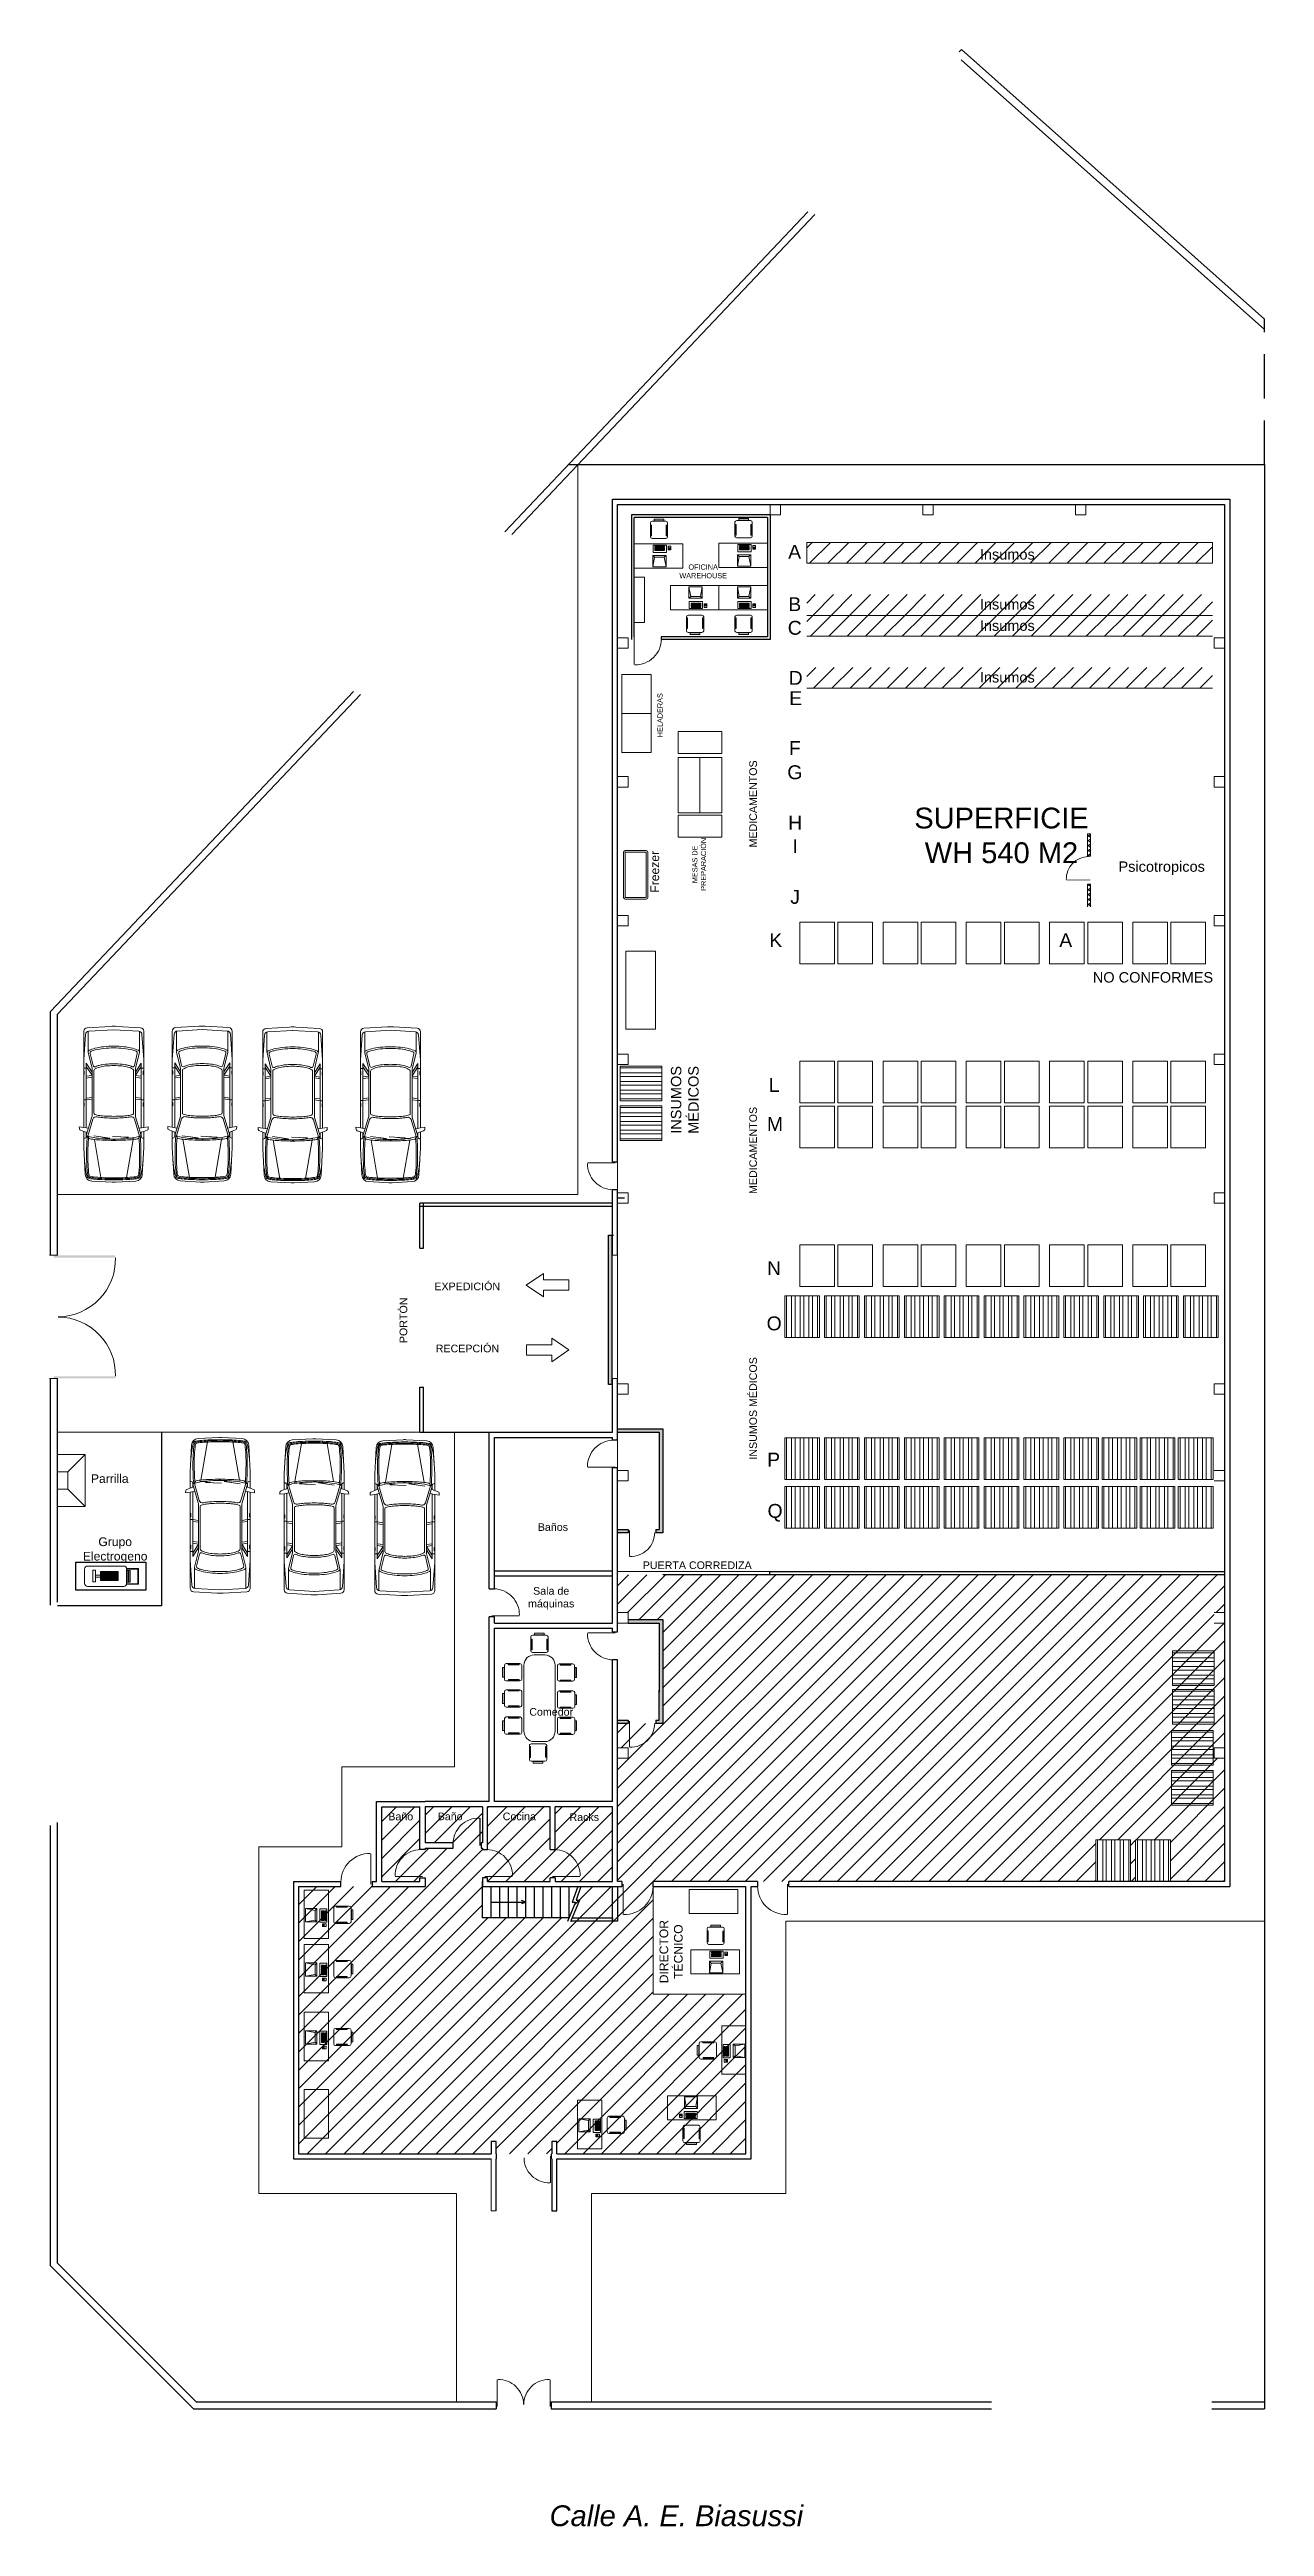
# Model space of a CAD drawing. Header units: millimetres. Extents: x 129.4 to 164.4, y 56.8 to 128.2.
import ezdxf

# ---------------------------------------------------------------- set-up
doc = ezdxf.new("R2010")
doc.units = ezdxf.units.MM
doc.linetypes.add('HIDDENX2', pattern=[19.05, 12.7, -6.35])
for name, color, linetype, lineweight in [('MOBILIARIO', 252, 'Continuous', 13), ('Rayado', 7, 'Continuous', 5), ('Textos', 7, 'Continuous', 13), ('Vereda', 253, 'Continuous', 9)]:
    doc.layers.add(name, color=color, linetype=linetype, lineweight=lineweight)
doc.styles.add('Tam', font='arial.ttf', dxfattribs={"height": 0.05})
pattern_1 = [(45, (7.44828, 58.65424), (-0.26516504, 0.26516504), [])]

msp = doc.modelspace()

# ---------------------------------------------------------------- texts
at = {"layer": 'Textos', "attachment_point": 5, "style": 'Tam'}
for s, insert, char_height, width in [('A', (150.846, 113.72), 0.4, 1.12), ('Insumos', (156.978, 113.644), 0.3, 4.24218), ('OFICINA\\PWAREHOUSE', (148.209, 113.155), 0.15, 2.12109), ('B', (150.849, 112.209), 0.4, 1.12), ('Insumos', (156.978, 112.204), 0.3, 4.24218), ('C', (150.849, 111.526), 0.4, 1.12), ('Insumos', (156.978, 111.589), 0.3, 4.24218), ('D', (150.876, 110.085), 0.4, 1.12), ('Insumos', (156.978, 110.1), 0.3, 4.24218), ('E', (150.876, 109.499), 0.4, 1.12), ('F', (150.852, 108.064), 0.4, 1.12), ('G', (150.852, 107.362), 0.4, 1.12), ('H', (150.863, 105.909), 0.4, 1.12), ('SUPERFICIE WH 540 M2', (156.809, 105.54), 0.6, 5.03412), ('I', (150.863, 105.232), 0.4, 1.12), ('Psicotropicos', (161.429, 104.6), 0.3, 4.00094), ('J', (150.86, 103.769), 0.4, 1.12), ('K', (150.304, 102.523), 0.4, 1.12), ('A', (158.662, 102.523), 0.4, 1.12), ('NO CONFORMES', (161.178, 101.45), 0.3, 4.00094), ('L', (150.255, 98.35), 0.4, 1.12), ('M', (150.28, 97.222), 0.4, 1.12), ('N', (150.251, 93.067), 0.4, 1.12), ('EXPEDICIÓN', (141.406, 92.541), 0.22, 3.34369), ('O', (150.255, 91.473), 0.4, 1.12), ('RECEPCIÓN', (141.412, 90.751), 0.22, 3.34369), ('Parrilla', (131.099, 87), 0.25, 1.58126), ('P', (150.241, 87.549), 0.4, 1.12), ('Baños', (143.876, 85.603), 0.22, 1.42226), ('Q', (150.282, 86.015), 0.4, 1.12), ('Grupo\\PElectrogeno', (131.255, 84.935), 0.25, 4.00094), ('PUERTA CORREDIZA', (148.038, 84.503), 0.22, 3.34369), ('Sala de máquinas', (143.827, 83.548), 0.22, 1.42226), ('Comedor', (143.827, 80.275), 0.22, 1.42226), ('Baño', (139.489, 77.259), 0.22, 1.42226), ('Baño', (140.914, 77.262), 0.22, 1.42226), ('Cocina', (142.908, 77.262), 0.22, 1.42226), ('Racks', (144.781, 77.241), 0.22, 1.42226), ('{\\fArial|b0|i1|c0|p34;Calle A. E. Biasussi}', (147.437, 57.097), 0.6, 10.21176)]:
    msp.add_mtext(s, dxfattribs=dict(at, insert=insert, char_height=char_height, width=width))
at = {"layer": 'Textos', "attachment_point": 5, "rotation": 90, "style": 'Tam'}
for s, insert, char_height, width in [('HELADERAS', (146.965, 109.01), 0.15, 2.12109), ('MEDICAMENTOS', (149.65, 106.452), 0.22, 3.75377), ('Freezer', (146.816, 104.495), 0.25, 4.24218), ('MESAS DE PREPARACIÓN', (148.094, 104.71), 0.15, 2.12109), ('INSUMOS \\PMÉDICOS', (147.681, 97.919), 0.3, 4.24218), ('MEDICAMENTOS', (149.65, 96.462), 0.22, 3.75377), ('PORTÓN', (139.567, 91.564), 0.22, 3.34369), ('INSUMOS MÉDICOS', (149.65, 89.025), 0.22, 3.75377), ('DIRECTOR\\PTÉCNICO', (147.285, 73.364), 0.25, 2.12109)]:
    msp.add_mtext(s, dxfattribs=dict(at, insert=insert, char_height=char_height, width=width))

# ---------------------------------------------------------------- blocks, each defined once
blk = doc.blocks.new('A$C55652626')
at = {"layer": 'MOBILIARIO', "linetype": 'Continuous'}
for p, q in [((0.0549, 0.05), (0.0549, 0.4483)), ((0.1049, 0.4983), (0.5023, 0.4983)), ((0.5023, 0), (0.1049, 0)), ((0.5523, 0.4483), (0.5523, 0.05))]:
    blk.add_line(p, q, dxfattribs=at)
for points in [[(0, 0.1087), (0, 0.3889), (0.0427, 0.3889), (0.0427, 0.1087)], [(0.1654, 0.4663), (0.1654, 0.4876), (0.4749, 0.4876), (0.4749, 0.4663)], [(0.1681, 0.0207), (0.1681, 0.0394), (0.4749, 0.0394), (0.4749, 0.0207)]]:
    blk.add_lwpolyline(points, close=True, dxfattribs=at)
for centre, start, end in [((0.1049, 0.4483), 90, 180), ((0.1049, 0.05), 180, 270), ((0.5023, 0.4483), 0, 90), ((0.5023, 0.05), 270, 0)]:
    blk.add_arc(centre, 0.05, start, end, dxfattribs=at)
blk = doc.blocks.new('A$C72337FE4')
at = {"linetype": 'Continuous'}
for p, q in [((0.53477, 1.370186), (0.91577, 1.370186)), ((0.58557, 1.090785), (0.53477, 1.370186)), ((0.53477, 1.039985), (0.53477, 1.370186)), ((0.53477, 1.039985), (0.58557, 1.090785)), ((0.91577, 1.039985), (0.53477, 1.039985)), ((0.545277, 0.749245), (0.545277, 0.952445)), ((0.545277, 0.952445), (0.926277, 0.952445)), ((0.926277, 0.749245), (0.545277, 0.749245)), ((0.86497, 1.090785), (0.58557, 1.090785)), ((0.596077, 0.901645), (0.596077, 0.825445)), ((0.875477, 0.901645), (0.596077, 0.901645)), ((0.875477, 0.876245), (0.596077, 0.876245)), ((0.596077, 0.850845), (0.875477, 0.850845)), ((0.596077, 0.825445), (0.875477, 0.825445)), ((0.596077, 0.800045), (0.596077, 0.774645)), ((0.875477, 0.800045), (0.596077, 0.800045)), ((0.596077, 0.774645), (0.875477, 0.774645)), ((0.91577, 1.370186), (0.86497, 1.090785)), ((0.86497, 1.090785), (0.91577, 1.039985)), ((0.875477, 0.825445), (0.875477, 0.901645)), ((0.875477, 0.774645), (0.875477, 0.800045)), ((0.91577, 1.370186), (0.91577, 1.039985)), ((0.926277, 0.952445), (0.926277, 0.749245)), ((1.053277, 0.876245), (0.977077, 0.876245)), ((0.977077, 0.876245), (0.977077, 0.774645)), ((0.977077, 0.774645), (1.053277, 0.774645)), ((1.040577, 0.850845), (0.989777, 0.850845)), ((0.989777, 0.850845), (0.989777, 0.825445)), ((0.989777, 0.825445), (1.040577, 0.825445)), ((1.015177, 0.850845), (1.015177, 0.825445)), ((1.040577, 0.825445), (1.040577, 0.850845)), ((1.053277, 0.774645), (1.053277, 0.876245))]:
    blk.add_line(p, q, dxfattribs=at)
at = {"layer": 'MOBILIARIO'}
blk.add_lwpolyline([(0, 1.406141), (0, 0.706141), (1.4, 0.706141), (1.4, 1.406141)], close=True, dxfattribs=at)
at = {"layer": 'MOBILIARIO', "rotation": 90}
blk.add_blockref('A$C55652626', (0.961163, 0), dxfattribs=at)
blk = doc.blocks.new('A$C0FBA5808')
for p, q in [((0, 0.05), (0, 1.35)), ((0.05, 1.4), (0.65, 1.4)), ((0.05, 1.35), (0.65, 1.35)), ((0.05, 0.05), (0.05, 1.35)), ((0.65, 1.35), (0.65, 0.05)), ((0.7, 1.35), (0.7, 0.05)), ((0.65, 0.05), (0.05, 0.05)), ((0.65, 0), (0.05, 0))]:
    blk.add_line(p, q)
for centre, start, end in [((0.05, 1.35), 90, 180), ((0.65, 1.35), 0, 90), ((0.05, 0.05), 180, 270), ((0.65, 0.05), 270, 0)]:
    blk.add_arc(centre, 0.05, start, end)
blk = doc.blocks.new('A$C4A8872E1')
at = {"layer": 'MOBILIARIO'}
for p, q in [((0, 1.032754), (0.477751, 1.732104)), ((0.267751, 0), (0.477751, 0))]:
    blk.add_line(p, q, dxfattribs=at)
at = {"layer": 'MOBILIARIO', "linetype": 'Continuous'}
for p, q in [((0, 1.032754), (0.267751, 1.032754)), ((0.267751, 1.032754), (0.267751, 0)), ((0.956254, 1.032754), (0.477751, 1.732104)), ((0.688503, 0), (0.688503, 1.032754)), ((0.688503, 1.032754), (0.956254, 1.032754)), ((0.267751, 0), (0.688503, 0))]:
    blk.add_line(p, q, dxfattribs=at)
blk = doc.blocks.new('A$C321A6400')
at = {"layer": 'MOBILIARIO', "linetype": 'Continuous'}
blk.add_arc((0.046696, 0.751474), 0.751667, 268.703012, 359.339479, dxfattribs=at)
blk.add_solid([(0, 0.805135), (0, 0), (0.029682, 0.805135), (0.029682, 0)], dxfattribs=at)
blk = doc.blocks.new('A$C04FE6DDC')
at = {"ltscale": 0.1}
blk.add_hatch(color=256, dxfattribs=at).paths.add_polyline_path([(0.1, 4.3), (0, 4.3), (0, 0), (0.1, 0)])
for p, q in [((0, 0), (0, 4.3)), ((0, 4.3), (0.1, 4.3)), ((0.1, 4.3), (0.1, 0)), ((0.1, 0), (0, 0))]:
    blk.add_line(p, q, dxfattribs=at)
blk = doc.blocks.new('car6')
for p, q in [((0, 909.500232), (30.959333, 1496.602268)), ((223.184557, 1686.692142), (998.172752, 1727.05611)), ((998.172752, 1727.05611), (1463.675517, 1727.05611)), ((1264.975588, 1715.126791), (1264.975588, 1726.834377)), ((1272.235185, 980.406231), (1335.555481, 1440.917474)), ((1345.09626, 1654.166791), (1325.935588, 1654.166791)), ((1819.745658, 1464.523549), (1328.405708, 1605.919774)), ((1344.251368, 1654.278463), (1438.1528, 1654.278463)), ((1887.210504, 1494.1841), (1344.419368, 1654.109868)), ((1438.052126, 1653.991391), (1463.712456, 1727.161442)), ((1463.675517, 1727.05611), (1500.416474, 1821.91487)), ((1535.865437, 1854.344388), (1598.732444, 1858.486726)), ((1554.764205, 1592.134722), (1580.61372, 1726.286069)), ((1566.502467, 1654.278463), (3433.627405, 1654.278463)), ((1580.762098, 1727.05611), (1598.732444, 1858.486726)), ((1580.762098, 1727.05611), (4351.460729, 1727.05611)), ((1921.697959, 1488.151749), (3265.025607, 1488.151749)), ((1992.177982, 1437.351749), (3217.305672, 1437.351749)), ((2194.158153, 1727.25572), (2194.158153, 1712.124832)), ((2194.158153, 1712.124832), (2290.617562, 1712.124832)), ((2290.617562, 1712.124832), (2290.617562, 1725.364359)), ((2370.054722, 1654.278463), (2370.054722, 1727.05611)), ((2394.434049, 1488.151749), (2370.415729, 1654.278463)), ((2445.762236, 1488.151749), (2421.743916, 1654.278463)), ((3024.987573, 1488.151749), (3000.969253, 1654.278463)), ((3076.315761, 1488.151749), (3052.297441, 1654.278463)), ((3081.649358, 1488.151749), (3339.763592, 1654.278463)), ((3107.685493, 1727.25572), (3107.685493, 1712.124832)), ((3107.685493, 1712.124832), (3204.144902, 1712.124832)), ((3175.513171, 1488.151749), (3433.627405, 1654.278463)), ((3204.144902, 1712.124832), (3204.144902, 1725.364359)), ((3276.939085, 1489.568461), (3745.34608, 1602.569371)), ((3291.147505, 1654.278463), (3291.147505, 1727.05611)), ((3364.406069, 1458.41209), (3715.014553, 1542.994682)), ((3535.701423, 1727.05611), (4259.594475, 1677.271644)), ((3768.789237, 1604.615017), (4352.698191, 1604.615017)), ((4396.856106, 860.91611), (4354.044956, 1581.933069)), ((4493.265393, 951.350728), (4452.882105, 1631.478113)), ((0, 816.644371), (30.959333, 229.542336)), ((69.406855, 1102.167347), (130.395375, 1102.167347)), ((73.980507, 1221.586971), (1231.702188, 1420.764895)), ((1223.305865, 827.861881), (1301.017137, 1202.027266)), ((1297.407217, 436.974205), (1321.065129, 901.215918)), ((4396.856106, 865.228494), (4354.044956, 144.211535)), ((4493.265393, 774.793876), (4452.882105, 94.666491)), ((69.406855, 623.977257), (130.395375, 623.977257)), ((73.980507, 504.557633), (1231.702188, 305.379709)), ((223.184557, 39.452462), (998.172752, -0.911506)), ((1261.71872, 280.800622), (1307.107857, 660.245748)), ((1264.975588, 11.017813), (1264.975588, -0.689773)), ((1345.09626, 71.977813), (1325.935588, 71.977813)), ((1819.745658, 261.621055), (1328.405708, 120.22483)), ((1344.251368, 71.866141), (1438.1528, 71.866141)), ((1887.210504, 231.960504), (1344.419368, 72.034736)), ((1438.052126, 72.153213), (1463.712456, -1.016838)), ((1554.764205, 134.009882), (1580.61372, -0.141465)), ((1566.502467, 71.866141), (3433.627405, 71.866141)), ((1921.697959, 237.992855), (3265.025607, 237.992855)), ((1992.177982, 288.792855), (3217.305672, 288.792855)), ((2194.158153, -1.111116), (2194.158153, 14.019772)), ((2194.158153, 14.019772), (2290.617562, 14.019772)), ((2290.617562, 14.019772), (2290.617562, 0.780245)), ((2370.054722, 71.866141), (2370.054722, -0.911506)), ((2394.434049, 237.992855), (2370.415729, 71.866141)), ((2445.762236, 237.992855), (2421.743916, 71.866141)), ((3024.987573, 237.992855), (3000.969253, 71.866141)), ((3076.315761, 237.992855), (3052.297441, 71.866141)), ((3081.649358, 237.992855), (3339.763592, 71.866141)), ((3107.685493, 14.019772), (3204.144902, 14.019772)), ((3107.685493, -1.111116), (3107.685493, 14.019772)), ((3175.513171, 237.992855), (3433.627405, 71.866141)), ((3204.144902, 14.019772), (3204.144902, 0.780245)), ((3276.939085, 236.576142), (3745.34608, 123.575233)), ((3291.147505, 71.866141), (3291.147505, -0.911506)), ((3364.406069, 267.732514), (3715.014553, 183.149922)), ((3535.701423, -0.911506), (4259.594475, 48.87296)), ((3768.789237, 121.529587), (4352.698191, 121.529587)), ((998.172752, -0.911506), (1463.675517, -0.911506)), ((1463.675517, -0.911506), (1500.416474, -95.770266)), ((1535.865437, -128.199785), (1598.732444, -132.342122)), ((1580.762098, -0.911506), (4351.460729, -0.911506)), ((1580.762098, -0.911506), (1598.732444, -132.342122))]:
    blk.add_line(p, q)
for points in [[(3362.9348, 860.91611, 0.000092), (3362.934953, 861.744036, 0.026421), (3350.410055, 1098.603338, 0.036264), (3319.766679, 1268.781933, 0.075893), (3258.159489, 1413.627764, 0.259914), (3215.549246, 1437.382551, 0.259914)], [(3362.9348, 865.228494, -0.000092), (3362.934953, 864.400568, -0.026421), (3350.410055, 627.541266, -0.036264), (3319.766679, 457.362671, -0.075893), (3258.159489, 312.516839, -0.259914), (3215.549246, 288.762053, -0.259914)]]:
    blk.add_lwpolyline(points, format="xyb")
for centre, radius, start, end in [((233.753565, 1483.76719), 203.2, 92.981461, 176.378515), ((3985.292965, 1035.014143), 3915.759768, 173.922511, 177.474774), ((1655.435293, 1283.078321), 1572.733391, 168.779956, 173.922511), ((3985.292965, 1035.014143), 3885.279768, 173.922511, 177.474774), ((162.590395, 1579.212338), 50.8, 106.744463, 168.779956), ((1655.435293, 1283.078321), 1542.253391, 169.433357, 173.922511), ((3985.292965, 1035.014143), 3854.799768, 173.922511, 177.474774), ((189.273557, 1556.579656), 50.8, 100.298968, 169.433357), ((556.701217, 269.266772), 1418.747633, 100.119464, 106.744463), ((1655.435293, 1283.078321), 1511.773391, 170.424294, 173.922511), ((214.818141, 1526.112203), 50.8, 99.388551, 170.424294), ((440.680953, 173.032393), 1457.003651, 96.816657, 100.298968), ((444.210492, 138.744964), 1457.003651, 96.427481, 99.388551), ((692.619075, -1934.572521), 3579.613198, 91.696177, 96.816657), ((681.827199, -1970.522584), 3579.613198, 91.307, 96.427481), ((918.321537, -1756.871097), 3476.903099, 94.848076, 100.119464), ((793.836845, -5352.646411), 6999.185416, 88.034885, 91.696177), ((759.82586, -5389.205132), 6999.185416, 87.645708, 91.307), ((793.836845, -5352.646411), 6999.185416, 85.567777, 88.034885), ((759.82586, -5389.205132), 6999.185416, 85.699385, 87.645708), ((2840.09819, 1221.75298), 1620.661421, 168.092804, 174.805571), ((1294.073963, 1547.754176), 40.64, 129.25741, 168.092804), ((1325.935588, 1715.126791), 60.96, 180, 270), ((1337.505673, 1494.610448), 109.273587, 123.462446, 129.25741), ((2778.518499, 1150.800269), 1519.855542, 160.661032, 172.179392), ((1337.505673, 1494.610448), 109.273587, 108.971933, 123.462446), ((1326.478295, 1526.687315), 75.354146, 91.501103, 108.971933), ((1325.838206, 1551.113364), 50.919712, 88.483222, 91.501103), ((1548.35409, 1805.103414), 50.8, 104.231458, 160.674515), ((1785.258202, 1368.955901), 101.6, 347.612481, 70.15703), ((1921.697959, 1589.751749), 101.6, 250.15703, 270), ((1992.177982, 1396.711749), 40.64, 90, 162.634023), ((3265.025607, 1538.951749), 50.8, 270, 283.56317), ((3376.319547, 1409.028803), 50.8, 103.56317, 205.637497), ((3726.928031, 1493.611395), 50.8, 21.216341, 103.56317), ((3757.259558, 1553.186084), 50.8, 23.697086, 103.56317), ((2814.573153, 1139.432866), 1029.489866, 14.361415, 21.216341), ((2814.573153, 1139.432866), 1080.289866, 14.361415, 23.697086), ((4252.62358, 1575.911067), 101.6, 3.398008, 86.065779), ((4351.460729, 1625.45611), 101.6, 3.398008, 90), ((913.131304, 861.348576), 914.4, 176.981449, 180.027098), ((913.131304, 864.796028), 914.4, 179.972902, 183.018551), ((7813.229669, 866.194209), 7747.417318, 177.474774, 180), ((7813.229663, 866.194209), 7747.417312, 180, 180.039034), ((7813.229669, 859.950395), 7747.417318, 180, 182.525226), ((7813.22967, 866.194209), 7716.93732, 180, 180.039034), ((7813.229669, 866.194209), 7716.937318, 177.474774, 180), ((7813.229669, 859.950395), 7716.937318, 180, 182.525226), ((7813.229669, 866.194209), 7686.457318, 177.474774, 180), ((7813.229678, 866.194209), 7686.457327, 180, 180.039034), ((7813.229669, 859.950395), 7686.457318, 180, 182.525226), ((9220.793278, 853.240088), 8014.102576, 177.843502, 179.945121), ((9220.793278, 872.904516), 8014.102576, 180.054879, 182.156498), ((5248.264847, 1002.828738), 4038.758704, 174.805571, 177.843502), ((6098.620557, 860.418188), 4855.129652, 176.74384, 179.993207), ((6098.620557, 865.726416), 4855.129652, 180.006793, 183.25616), ((4039.991936, 977.537653), 2793.172143, 172.179392, 176.74384), ((6098.620557, 860.418188), 4250.609652, 176.74384, 179.993207), ((6098.620557, 865.726416), 4250.609652, 180.006793, 183.25616), ((4039.991936, 977.537653), 2188.652143, 172.179392, 176.74384), ((2778.518499, 1150.800269), 915.335542, 167.612481, 172.179392), ((6098.620557, 860.418188), 4199.809652, 176.74384, 179.993207), ((6098.620557, 865.726416), 4199.809652, 180.006793, 183.25616), ((4039.991936, 977.537653), 2137.852143, 172.179392, 176.74384), ((2778.518499, 1150.800269), 864.535542, 162.634023, 172.179392), ((2814.573153, 1139.432866), 572.289866, 14.361415, 25.637497), ((2163.453292, 972.721018), 1244.413302, 6.053856, 14.361415), ((1117.040427, 861.744036), 2296.694526, 0, 6.053856), ((1117.040427, 864.400568), 2296.694526, 353.946144, 360), ((1117.040458, 861.744036), 2296.694495, 359.978879, 0), ((2163.453292, 972.721018), 1701.613302, 6.053856, 14.361415), ((1117.040427, 861.744036), 2753.894526, 360, 6.053856), ((1117.040427, 864.400568), 2753.894526, 353.946144, 0), ((2163.453292, 972.721018), 1752.413302, 6.053856, 14.361415), ((1117.040487, 861.744036), 2753.894466, 359.978879, 0), ((1117.040427, 861.744036), 2804.694526, 360, 6.053856), ((1117.040427, 864.400568), 2804.694526, 353.946144, 0), ((1117.040476, 861.744036), 2804.694477, 359.978879, 0), ((2971.944754, 861.020694), 1524, 359.996068, 3.398008), ((2971.944754, 865.12391), 1524, 356.601992, 0.003932), ((233.753565, 242.377414), 203.2, 183.621485, 267.018539), ((3985.292965, 691.130461), 3915.759768, 182.525226, 186.077489), ((1655.435293, 443.066283), 1572.733391, 186.077489, 191.220044), ((3985.292965, 691.130461), 3885.279768, 182.525226, 186.077489), ((162.590395, 146.932265), 50.8, 191.220044, 253.255537), ((1655.435293, 443.066283), 1542.253391, 186.077489, 190.566643), ((3985.292965, 691.130461), 3854.799768, 182.525226, 186.077489), ((189.273557, 169.564948), 50.8, 190.566643, 259.701032), ((556.701217, 1456.877832), 1418.747633, 253.255537, 259.880536), ((1655.435293, 443.066283), 1511.773391, 186.077489, 189.575706), ((214.818141, 200.0324), 50.8, 189.575706, 260.611449), ((440.680953, 1553.112211), 1457.003651, 259.701032, 263.183343), ((444.210492, 1587.39964), 1457.003651, 260.611449, 263.572519), ((692.619075, 3660.717125), 3579.613198, 263.183343, 268.303823), ((681.827199, 3696.667188), 3579.613198, 263.572519, 268.693), ((918.321537, 3483.015701), 3476.903099, 259.880536, 265.151924), ((793.836845, 7078.791014), 6999.185416, 268.303823, 271.965115), ((759.82586, 7115.349736), 6999.185416, 268.693, 272.354292), ((793.836845, 7078.791014), 6999.185416, 271.965115, 274.432223), ((759.82586, 7115.349736), 6999.185416, 272.354292, 274.300615), ((5248.264847, 723.315866), 4038.758704, 182.156498, 185.194429), ((2840.09819, 504.391624), 1620.661421, 185.194429, 191.907196), ((4039.991936, 748.606951), 2793.172143, 183.25616, 187.820608), ((1294.073963, 178.390427), 40.64, 191.907196, 230.74259), ((1325.935588, 11.017813), 60.96, 90, 180), ((1337.505673, 231.534156), 109.273587, 230.74259, 236.537554), ((2778.518499, 575.344334), 1519.855542, 187.820608, 199.338968), ((1337.505673, 231.534156), 109.273587, 236.537554, 251.028067), ((1326.478295, 199.457288), 75.354146, 251.028067, 268.498897), ((1325.838206, 175.03124), 50.919712, 268.498897, 271.516778), ((1785.258202, 357.188703), 101.6, 289.84297, 12.387519), ((4039.991936, 748.606951), 2188.652143, 183.25616, 187.820608), ((2778.518499, 575.344334), 915.335542, 187.820608, 192.387519), ((1921.697959, 136.392855), 101.6, 90, 109.84297), ((4039.991936, 748.606951), 2137.852143, 183.25616, 187.820608), ((2778.518499, 575.344334), 864.535542, 187.820608, 197.365977), ((1992.177982, 329.432855), 40.64, 197.365977, 270), ((3265.025607, 187.192855), 50.8, 76.43683, 90), ((3376.319547, 317.115801), 50.8, 154.362503, 256.43683), ((2814.573153, 586.711738), 572.289866, 334.362503, 345.638585), ((2163.453292, 753.423586), 1244.413302, 345.638585, 353.946144), ((3726.928031, 232.533209), 50.8, 256.43683, 338.783659), ((3757.259558, 172.95852), 50.8, 256.43683, 336.302914), ((2814.573153, 586.711738), 1029.489866, 338.783659, 345.638585), ((2814.573153, 586.711738), 1080.289866, 336.302914, 345.638585), ((2163.453292, 753.423586), 1701.613302, 345.638585, 353.946144), ((2163.453292, 753.423586), 1752.413302, 345.638585, 353.946144), ((4252.62358, 150.233537), 101.6, 273.934221, 356.601992), ((4351.460729, 100.688494), 101.6, 270, 356.601992), ((1548.35409, -78.95881), 50.8, 199.325485, 255.768542)]:
    blk.add_arc(centre, radius, start, end)
blk = doc.blocks.new('A$C5AA56A8C')
for p, q in [((0, 1.2), (1, 1.2)), ((0, 0), (0, 1.2)), ((0.05, 1.2), (0.05, 0)), ((0.2, 0), (0.2, 1.2)), ((0.3, 1.2), (0.3, 0)), ((0.45, 0), (0.45, 1.2)), ((0.55, 1.2), (0.55, 0)), ((0.7, 0), (0.7, 1.2)), ((0.8, 1.2), (0.8, 0)), ((0.95, 0), (0.95, 1.2)), ((1, 1.2), (1, 0)), ((1, 0), (0, 0)), ((0.1, 0), (0.25, 0))]:
    blk.add_line(p, q)
blk = doc.blocks.new('A$C208F6F0A')
at = {"layer": 'MOBILIARIO', "linetype": 'Continuous'}
for p, q in [((0.0549, 0.4483), (0.0549, 0.05)), ((0.5023, 0.4983), (0.1049, 0.4983)), ((0.1049, 0), (0.5023, 0)), ((0.5523, 0.05), (0.5523, 0.4483))]:
    blk.add_line(p, q, dxfattribs=at)
for points in [[(0, 0.3896), (0, 0.1094), (0.0427, 0.1094), (0.0427, 0.3896)], [(0.1654, 0.032), (0.1654, 0.0107), (0.4749, 0.0107), (0.4749, 0.032)], [(0.1681, 0.4776), (0.1681, 0.4589), (0.4749, 0.4589), (0.4749, 0.4776)]]:
    blk.add_lwpolyline(points, close=True, dxfattribs=at)
for centre, start, end in [((0.1049, 0.4483), 90, 180), ((0.1049, 0.05), 180, 270), ((0.5023, 0.4483), 0, 90), ((0.5023, 0.05), 270, 0)]:
    blk.add_arc(centre, 0.05, start, end, dxfattribs=at)
blk = doc.blocks.new('A$C7AB60A8A')
at = {"layer": 'MOBILIARIO', "linetype": 'Continuous'}
for p, q in [((0.0549, 0.4483), (0.0549, 0.05)), ((0.5023, 0.4983), (0.1049, 0.4983)), ((0.1049, 0), (0.5023, 0)), ((0.5523, 0.05), (0.5523, 0.4483))]:
    blk.add_line(p, q, dxfattribs=at)
for points in [[(0, 0.3896), (0, 0.1094), (0.0427, 0.1094), (0.0427, 0.3896)], [(0.1654, 0.032), (0.1654, 0.0107), (0.4749, 0.0107), (0.4749, 0.032)], [(0.1681, 0.4776), (0.1681, 0.4589), (0.4749, 0.4589), (0.4749, 0.4776)]]:
    blk.add_lwpolyline(points, close=True, dxfattribs=at)
for centre, start, end in [((0.1049, 0.4483), 90, 180), ((0.1049, 0.05), 180, 270), ((0.5023, 0.4483), 0, 90), ((0.5023, 0.05), 270, 0)]:
    blk.add_arc(centre, 0.05, start, end, dxfattribs=at)
blk = doc.blocks.new('A$C0773632D')
at = {"layer": 'MOBILIARIO'}
for p, q in [((2.819095, 1.515605), (0.919095, 1.515605)), ((0.619095, 1.215605), (0.619095, 0.915605)), ((3.119095, 0.915605), (3.119095, 1.215605)), ((0.919095, 0.615605), (2.819095, 0.615605))]:
    blk.add_line(p, q, dxfattribs=at)
for centre, start, end in [((0.919095, 1.215605), 90, 180), ((2.819095, 1.215605), 360, 90), ((0.919095, 0.915605), 180, 270), ((2.819095, 0.915605), 270, 0)]:
    blk.add_arc(centre, 0.3, start, end, dxfattribs=at)
for name, p, rotation in [('A$C7AB60A8A', (0.827541, 2.135132), 270), ('A$C7AB60A8A', (1.58186, 2.135132), 270), ('A$C7AB60A8A', (2.362225, 2.133049), 270), ('A$C208F6F0A', (3.741666, 1.311485), 180), ('A$C7AB60A8A', (1.331549, 0.002083), 90), ('A$C7AB60A8A', (2.111913, 0), 90), ('A$C7AB60A8A', (2.866232, 0), 90)]:
    blk.add_blockref(name, p, dxfattribs=dict(at, rotation=rotation))
blk.add_blockref('A$C208F6F0A', (0, 0.775628), dxfattribs=at)
blk = doc.blocks.new('A$C5E8D75D4')
for p, q in [((0, 1.817656), (0, 0.52764)), ((0.616892, 1.921685), (0.104029, 1.921685)), ((0.720921, 0.52764), (0.720921, 1.817656)), ((0.52753, 1.35581), (0.21177, 1.35581)), ((0.21177, 0.720295), (0.21177, 1.35581)), ((0.23445, 1.35581), (0.23445, 0.720295)), ((0.25335, 0.720295), (0.25335, 1.35581)), ((0.28737, 0.720295), (0.28737, 1.35581)), ((0.30627, 0.720295), (0.30627, 1.35581)), ((0.3257, 1.527892), (0.3257, 1.35581)), ((0.34029, 0.720295), (0.34029, 1.35581)), ((0.35919, 0.720295), (0.35919, 1.35581)), ((0.39321, 0.720295), (0.39321, 1.35581)), ((0.4013, 1.35581), (0.4013, 1.527892)), ((0.41211, 0.720295), (0.41211, 1.35581)), ((0.44613, 0.720295), (0.44613, 1.35581)), ((0.46503, 0.720295), (0.46503, 1.35581)), ((0.49905, 0.720295), (0.49905, 1.35581)), ((0.51795, 0.720295), (0.51795, 1.35581)), ((0.52753, 0.720295), (0.52753, 1.35581)), ((0.104029, 0.423611), (0.616892, 0.423611)), ((0.541957, 0.362231), (0.1767, 0.362231)), ((0.541957, 0.343746), (0.1767, 0.343746)), ((0.21177, 0.720295), (0.52753, 0.720295))]:
    blk.add_line(p, q)
for points in [[(0.571558, 1.631868), (0.571558, 1.527892), (0.155442, 1.527892), (0.155442, 1.631868)], [(0.56617, 0.403855), (0.56617, 0.29988), (0.150054, 0.29988), (0.150054, 0.403855)]]:
    blk.add_lwpolyline(points, close=True)
for points in [[(0.635617, 0.415903), (0.635617, 0), (0.073861, 0), (0.073861, 0.4263)], [(0.614822, 0.415903), (0.614822, 0.020795), (0.094656, 0.020795), (0.094656, 0.4263)]]:
    blk.add_lwpolyline(points)
for centre, start, end in [((0.104029, 1.817656), 90, 180), ((0.616892, 1.817656), 360, 90), ((0.104029, 0.52764), 180, 270), ((0.616892, 0.52764), 270, 0)]:
    blk.add_arc(centre, 0.104029, start, end)
blk = doc.blocks.new('A$C5EFD3F97')
for p, q in [((0, 3), (0, 0)), ((1.2, 3), (0, 3)), ((1.2, 0), (1.2, 3)), ((0, 0), (1.2, 0))]:
    blk.add_line(p, q)
at = {"ltscale": 0.1, "xscale": 1.2, "yscale": 1.2, "zscale": 1.2}
blk.add_blockref('A$C5E8D75D4', (0.164477, 0.316741), dxfattribs=at)
blk = doc.blocks.new('A$C2D604A41')
at = {"layer": 'MOBILIARIO'}
for p, q in [((-1.1, 1.252068), (-1.1, 2.252068)), ((-1.1, 2.252068), (0.1, 2.252068)), ((0.1, 2.252068), (0.1, 1.252068)), ((0.1, 1.352068), (0.1, 1.502068)), ((0.1, 1.252068), (-1.1, 1.252068)), ((-1.1, 0.152068), (-1.1, 1.152068)), ((-1.1, 1.152068), (0.1, 1.152068)), ((0.1, 1.152068), (0.1, 0.152068)), ((0.1, 0.152068), (-1.1, 0.152068)), ((0.1, 0.252068), (0.1, 0.402068))]:
    blk.add_line(p, q, dxfattribs=at)

# ---------------------------------------------------------------- hatches: boundary and pattern name
at = {"ltscale": 0.1}
h = msp.add_hatch(color=252, dxfattribs=at)
h.paths.add_polyline_path([(146.043, 85.538), (145.743, 85.538), (145.743, 85.438), (146.043, 85.438)], flags=16)
h.paths.add_polyline_path([(147.043, 88.438), (145.743, 88.438), (145.743, 88.338), (146.943, 88.338), (146.943, 85.538), (146.843, 85.538), (146.843, 85.438), (147.043, 85.438)])
at = {"layer": 'MOBILIARIO'}
h = msp.add_hatch(dxfattribs=at)
h.set_pattern_fill('ANSI31', color=256, scale=3, style=0)
h.set_pattern_definition(pattern_1)
h.paths.add_polyline_path([(162.893, 113.988), (151.193, 113.988), (151.193, 113.388), (162.893, 113.388)])
h = msp.add_hatch(dxfattribs=at)
h.set_pattern_fill('ANSI31', color=256, scale=3, style=0)
h.set_pattern_definition(pattern_1)
h.paths.add_polyline_path([(162.893, 112.488), (151.193, 112.488), (151.193, 111.888), (162.893, 111.888)])
h = msp.add_hatch(dxfattribs=at)
h.set_pattern_fill('ANSI31', color=256, scale=3, style=0)
h.set_pattern_definition(pattern_1)
h.paths.add_polyline_path([(162.893, 111.888), (151.193, 111.888), (151.193, 111.288), (162.893, 111.288)])
h = msp.add_hatch(dxfattribs=at)
h.set_pattern_fill('ANSI31', color=256, scale=3, style=0)
h.set_pattern_definition(pattern_1)
h.paths.add_polyline_path([(162.893, 110.388), (151.193, 110.388), (151.193, 109.788), (162.893, 109.788)])
h = msp.add_hatch(dxfattribs=at)
h.set_pattern_fill('ANSI37', color=256, scale=0.8, style=0)
h.set_pattern_definition([(135, (211.57638, 62.47052), (0.07071068, 0.07071068), []), (45, (211.57638, 62.47052), (0.07071068, -0.07071068), [])])
h.paths.add_polyline_path([(159.293, 105.588), (159.372, 105.588), (159.372, 104.942), (159.293, 104.942)])
h = msp.add_hatch(dxfattribs=at)
h.set_pattern_fill('ANSI37', color=256, scale=0.8, style=0)
h.set_pattern_definition([(135, (211.57638, 62.47052), (0.07071068, 0.07071068), []), (45, (211.57638, 62.47052), (0.07071068, -0.07071068), [])])
h.paths.add_polyline_path([(159.293, 104.134), (159.372, 104.134), (159.372, 103.488), (159.293, 103.488)])
h = msp.add_hatch(dxfattribs=at)
h.set_pattern_fill('ANSI31', color=256, scale=3, style=0)
h.set_pattern_definition([(45, (6.44828, 67.65424), (-0.265165, 0.265165), [])])
h.paths.add_polyline_path([(149.443, 72.136), (146.767, 72.136), (146.767, 75.388), (159.529, 75.388), (159.529, 76.588), (160.529, 76.588), (160.529, 75.388), (160.679, 75.388), (160.679, 76.588), (161.679, 76.588), (161.679, 75.388), (163.243, 75.388), (163.243, 78.938), (162.943, 78.938), (162.943, 79.238), (163.243, 79.238), (163.243, 82.838), (162.943, 82.838), (162.943, 83.138), (163.243, 83.138), (163.243, 84.228), (147.043, 84.228), (146.843, 84.228), (146.043, 84.228), (145.743, 84.228), (145.743, 83.138), (146.043, 83.138), (146.043, 82.938), (147.043, 82.938), (147.043, 79.939), (146.815, 79.939), (146.043, 79.939), (145.743, 79.939), (145.743, 79.238), (146.043, 79.238), (146.043, 78.938), (145.743, 78.938), (145.743, 75.388), (145.867, 75.388), (145.867, 75.238), (144.593, 75.238), (144.427, 74.788), (144.523, 74.788), (144.343, 74.34), (144.343, 74.338), (141.843, 74.338), (141.843, 75.496), (141.993, 75.496), (141.993, 75.388), (143.793, 75.388), (143.793, 75.496), (143.943, 75.496), (143.943, 75.388), (145.593, 75.388), (145.593, 77.538), (143.943, 77.538), (143.943, 76.306), (143.793, 76.306), (143.793, 77.538), (141.993, 77.538), (141.993, 76.306), (141.843, 76.306), (141.843, 76.349), (141.809, 76.349), (141.809, 76.499), (141.843, 76.499), (141.843, 77.538), (140.193, 77.538), (140.193, 76.499), (140.999, 76.499), (140.999, 76.349), (140.193, 76.349), (140.193, 76.306), (140.043, 76.306), (140.043, 77.538), (138.943, 77.538), (138.943, 75.388), (140.043, 75.388), (140.043, 75.496), (140.193, 75.496), (140.193, 75.238), (136.543, 75.238), (136.543, 67.538), (142.093, 67.538), (142.093, 67.888), (142.243, 67.888), (142.243, 67.538), (143.843, 67.538), (143.843, 67.888), (143.993, 67.888), (143.993, 67.538), (149.443, 67.538)])
at = {"layer": 'Rayado', "ltscale": 0.1}
h = msp.add_hatch(color=8, dxfattribs=at)
h.paths.add_polyline_path([(147.043, 82.938), (146.043, 82.938), (146.043, 82.838), (146.943, 82.838), (146.943, 80.899), (146.943, 80.899), (146.943, 80.039), (146.843, 80.039), (146.843, 79.939), (147.043, 79.939)])
h.paths.add_polyline_path([(146.043, 80.039), (145.743, 80.039), (145.743, 79.939), (146.043, 79.939)])

# ---------------------------------------------------------------- linework, layer by layer
at = {"linetype": 'HIDDENX2'}
for p, q in [((129.393, 100.467), (155.655, 128.2)), ((129.593, 100.388), (155.652, 127.906)), ((164.393, 120.128), (155.652, 127.906)), ((164.393, 120.425), (155.655, 128.2)), ((129.393, 93.442), (129.393, 100.467)), ((129.593, 93.442), (129.593, 100.388)), ((129.393, 64.305), (129.393, 89.888)), ((129.593, 64.388), (129.593, 89.888)), ((129.393, 64.305), (133.51, 60.188)), ((129.593, 64.388), (133.593, 60.388)), ((133.51, 60.188), (142.241, 60.188)), ((133.593, 60.388), (142.241, 60.388)), ((143.825, 60.388), (164.393, 60.388)), ((143.825, 60.188), (164.393, 60.188))]:
    msp.add_line(p, q, dxfattribs=at)
at = {"linetype": 'HIDDENX2', "ltscale": 0.1}
msp.add_line((164.393, 116.238), (164.393, 120.425), dxfattribs=at)
for p, q in [((144.327, 116.238), (164.393, 116.238)), ((164.393, 116.238), (164.393, 60.188)), ((145.593, 96.138), (145.593, 115.238)), ((145.593, 115.238), (163.393, 115.238)), ((145.743, 96.138), (145.743, 115.088)), ((145.743, 115.088), (158.443, 115.088)), ((146.143, 115.088), (150.143, 115.088)), ((146.513, 115.088), (150.113, 115.088)), ((158.443, 115.088), (163.243, 115.088)), ((163.243, 115.088), (163.243, 75.388)), ((163.393, 115.238), (163.393, 75.238)), ((150.143, 114.788), (146.143, 114.788)), ((146.143, 114.788), (146.143, 111.188)), ((149.773, 114.788), (146.173, 114.788)), ((146.223, 111.268), (146.223, 114.708)), ((150.063, 114.708), (146.223, 114.708)), ((150.063, 114.708), (150.063, 111.268)), ((150.143, 114.788), (150.143, 111.188)), ((150.063, 111.268), (146.996, 111.268)), ((150.143, 111.188), (146.996, 111.188)), ((145.593, 96.138), (145.743, 96.138)), ((145.593, 93.442), (145.593, 95.327)), ((145.743, 95.327), (145.593, 95.327)), ((145.743, 93.442), (145.743, 95.327)), ((145.943, 95.088), (145.743, 95.088)), ((145.593, 88.338), (145.593, 89.888)), ((145.743, 88.119), (145.743, 89.888)), ((140.043, 88.338), (145.593, 88.338)), ((142.043, 83.823), (142.043, 88.338)), ((142.193, 83.823), (142.193, 88.188)), ((142.193, 88.188), (145.593, 88.188)), ((145.593, 88.119), (145.593, 88.188)), ((145.593, 88.119), (145.743, 88.119)), ((145.593, 82.838), (145.593, 87.308)), ((145.743, 87.308), (145.593, 87.308)), ((145.743, 82.587), (145.743, 87.308)), ((146.043, 85.538), (146.043, 85.438)), ((146.843, 85.538), (146.843, 85.438)), ((142.043, 83.823), (142.193, 83.823)), ((142.043, 77.688), (142.043, 83.013)), ((142.193, 83.013), (142.043, 83.013)), ((142.193, 82.838), (145.593, 82.838)), ((142.193, 77.688), (142.193, 82.688)), ((142.193, 82.688), (145.593, 82.688)), ((145.593, 82.587), (145.593, 82.688)), ((145.593, 82.587), (145.743, 82.587)), ((145.593, 77.688), (145.593, 81.776)), ((145.743, 81.776), (145.593, 81.776)), ((145.743, 75.388), (145.743, 81.776)), ((146.943, 80.039), (146.943, 80.899)), ((146.043, 80.039), (146.043, 79.939)), ((146.843, 80.039), (146.843, 79.939)), ((138.793, 75.388), (138.793, 77.688)), ((138.793, 77.688), (140.193, 77.688)), ((138.943, 75.388), (138.943, 77.538)), ((138.943, 77.538), (140.043, 77.538)), ((140.043, 76.306), (140.043, 77.538)), ((142.043, 77.688), (140.193, 77.688)), ((140.193, 77.538), (140.193, 76.499)), ((141.843, 77.538), (140.193, 77.538)), ((141.843, 77.538), (141.843, 76.499)), ((143.793, 77.538), (141.993, 77.538)), ((141.993, 76.306), (141.993, 77.538)), ((145.593, 77.688), (142.193, 77.688)), ((143.793, 76.306), (143.793, 77.538)), ((143.943, 76.306), (143.943, 77.538)), ((145.593, 77.538), (143.943, 77.538)), ((145.593, 75.388), (145.593, 77.538)), ((140.999, 76.499), (140.193, 76.499)), ((140.999, 76.349), (140.999, 76.499)), ((141.843, 76.499), (141.809, 76.499)), ((141.809, 76.499), (141.809, 76.349)), ((140.193, 76.306), (140.043, 76.306)), ((140.193, 76.349), (140.193, 76.306)), ((140.193, 76.349), (140.999, 76.349)), ((141.809, 76.349), (141.843, 76.349)), ((141.843, 76.349), (141.843, 76.306)), ((141.843, 76.306), (141.993, 76.306)), ((143.793, 76.306), (143.943, 76.306)), ((136.393, 75.388), (136.393, 67.388)), ((136.393, 75.388), (137.764, 75.388)), ((136.543, 75.238), (136.543, 67.538)), ((136.543, 75.238), (137.763, 75.238)), ((137.763, 75.238), (137.763, 75.388)), ((138.663, 75.388), (138.793, 75.388)), ((138.663, 75.388), (138.663, 75.238)), ((138.663, 75.238), (140.193, 75.238)), ((138.943, 75.388), (140.043, 75.388)), ((140.043, 75.388), (140.043, 75.496)), ((140.043, 75.496), (140.193, 75.496)), ((140.193, 75.496), (140.193, 75.388)), ((140.193, 75.388), (140.193, 75.238)), ((141.843, 75.496), (141.843, 75.388)), ((141.993, 75.496), (141.843, 75.496)), ((141.843, 75.238), (141.843, 75.388)), ((141.843, 75.388), (141.843, 75.238)), ((141.843, 75.238), (145.593, 75.238)), ((141.843, 74.338), (141.843, 75.238)), ((141.993, 75.388), (141.993, 75.496)), ((141.993, 75.388), (143.793, 75.388)), ((142.093, 74.338), (142.093, 75.238)), ((142.343, 74.338), (142.343, 75.238)), ((142.593, 74.338), (142.593, 75.238)), ((142.843, 74.338), (142.843, 75.238)), ((143.093, 74.338), (143.093, 75.238)), ((143.343, 74.338), (143.343, 75.238)), ((143.593, 74.338), (143.593, 75.238)), ((143.793, 75.388), (143.793, 75.496)), ((143.943, 75.496), (143.793, 75.496)), ((143.843, 74.338), (143.843, 75.238)), ((143.943, 75.496), (143.943, 75.388)), ((143.943, 75.388), (145.593, 75.388)), ((144.093, 74.338), (144.093, 75.238)), ((144.343, 74.338), (144.343, 75.238)), ((144.593, 75.238), (144.427, 74.788)), ((144.685, 75.238), (144.544, 74.852)), ((145.593, 75.238), (145.867, 75.238)), ((145.867, 75.388), (145.743, 75.388)), ((145.867, 75.388), (145.867, 75.238)), ((149.775, 75.388), (146.767, 75.388)), ((146.767, 75.238), (146.767, 75.388)), ((146.767, 75.238), (149.443, 75.238)), ((149.443, 67.538), (149.443, 75.238)), ((149.593, 67.388), (149.593, 75.238)), ((149.593, 75.238), (149.775, 75.238)), ((149.775, 75.388), (149.775, 75.238)), ((163.243, 75.388), (150.675, 75.388)), ((150.675, 75.238), (150.675, 75.388)), ((150.675, 75.238), (163.393, 75.238)), ((144.343, 74.338), (141.843, 74.338)), ((142.093, 74.788), (143.093, 74.788)), ((143.093, 74.788), (142.968, 74.838)), ((143.093, 74.788), (142.968, 74.738)), ((144.523, 74.788), (144.299, 74.23)), ((144.639, 74.852), (144.387, 74.222)), ((144.427, 74.788), (144.523, 74.788)), ((144.544, 74.852), (144.639, 74.852)), ((142.243, 67.888), (142.093, 67.888)), ((142.093, 67.888), (142.093, 67.538)), ((142.243, 67.538), (142.243, 67.888)), ((143.993, 67.888), (143.843, 67.888)), ((143.843, 67.888), (143.843, 67.538)), ((143.993, 67.538), (143.993, 67.888)), ((136.393, 67.388), (142.093, 67.388)), ((136.543, 67.538), (142.093, 67.538)), ((142.243, 67.538), (142.251, 67.538)), ((142.243, 67.388), (142.251, 67.388)), ((142.243, 65.888), (142.243, 67.388)), ((142.251, 67.388), (142.251, 67.538)), ((143.835, 67.538), (143.843, 67.538)), ((143.835, 67.388), (143.835, 67.538)), ((143.835, 67.388), (143.843, 67.388)), ((143.843, 67.388), (143.843, 65.888)), ((143.993, 67.538), (149.443, 67.538)), ((143.993, 67.388), (149.593, 67.388)), ((143.993, 65.888), (143.993, 67.388)), ((143.843, 65.888), (143.993, 65.888)), ((142.241, 60.388), (142.241, 60.188)), ((143.825, 60.388), (143.825, 60.188))]:
    msp.add_line(p, q)
at = {"ltscale": 0.1}
for p, q in [((140.043, 93.64), (140.043, 94.942)), ((145.593, 94.942), (140.043, 94.942)), ((145.593, 94.842), (140.043, 94.842)), ((140.143, 93.64), (140.143, 94.942)), ((145.576, 94.015), (145.622, 94.015)), ((140.043, 88.338), (140.043, 89.64)), ((140.143, 88.338), (140.143, 89.64)), ((145.576, 89.715), (145.601, 89.715)), ((132.593, 88.338), (132.593, 83.338)), ((145.743, 88.438), (147.043, 88.438)), ((145.743, 88.338), (146.943, 88.338)), ((146.943, 88.338), (146.943, 85.538)), ((147.043, 88.438), (147.043, 85.438)), ((145.743, 85.538), (146.043, 85.538)), ((146.043, 85.438), (145.743, 85.438)), ((146.843, 85.538), (146.943, 85.538)), ((147.043, 85.438), (146.843, 85.438)), ((142.193, 84.338), (145.593, 84.338)), ((145.593, 84.188), (142.193, 84.188)), ((163.243, 84.228), (147.043, 84.228)), ((132.593, 83.338), (129.593, 83.338)), ((142.193, 82.838), (142.193, 83.013)), ((146.043, 82.938), (147.043, 82.938)), ((146.043, 82.838), (146.943, 82.838)), ((146.943, 82.838), (146.943, 80.849)), ((147.043, 82.938), (147.043, 79.939)), ((145.743, 80.039), (146.043, 80.039)), ((146.843, 80.039), (146.943, 80.039)), ((146.043, 79.939), (145.743, 79.939)), ((147.043, 79.939), (146.843, 79.939))]:
    msp.add_line(p, q, dxfattribs=at)
for points in [[(146.996, 111.268), (146.996, 111.188)], [(144.433, 74.338), (145.593, 74.338), (145.593, 74.238), (144.393, 74.238)]]:
    msp.add_lwpolyline(points)
for points in [[(140.043, 93.64), (140.143, 93.64)], [(140.043, 89.64), (140.143, 89.64)]]:
    msp.add_lwpolyline(points, dxfattribs=at)
msp.add_lwpolyline([(130.118, 84.594), (132.143, 84.594), (132.143, 83.784), (130.118, 83.784)], close=True, dxfattribs=at)
for points in [[(150.129, 84.328), (163.243, 84.328), (163.243, 84.228), (150.129, 84.228)], [(145.743, 74.238), (145.593, 74.238), (145.593, 75.238), (145.743, 75.238)]]:
    msp.add_lwpolyline(points, close=True)
at = {"layer": 'MOBILIARIO'}
for p, q in [((144.593, 95.191), (144.593, 116.238)), ((151.193, 113.388), (162.893, 113.388)), ((151.193, 111.888), (162.893, 111.888)), ((151.193, 111.288), (162.893, 111.288)), ((151.193, 109.788), (162.893, 109.788)), ((159.372, 105.588), (159.293, 105.588)), ((159.293, 105.588), (159.293, 104.942)), ((159.372, 104.942), (159.372, 105.588)), ((159.372, 104.942), (159.292, 104.942)), ((159.372, 104.134), (159.292, 104.134)), ((159.293, 104.134), (159.293, 103.488)), ((159.372, 103.488), (159.372, 104.134)), ((144.593, 95.191), (129.593, 95.191)), ((129.593, 93.442), (129.362, 93.442)), ((145.743, 93.442), (145.578, 93.442)), ((129.593, 89.888), (129.362, 89.888)), ((145.743, 89.888), (145.578, 89.888)), ((140.043, 88.338), (129.593, 88.338)), ((141.043, 78.688), (141.043, 88.338)), ((129.593, 87.7), (129.593, 86.2)), ((130.393, 87.7), (129.593, 87.7)), ((129.593, 87.2), (129.593, 86.7)), ((129.893, 87.2), (129.593, 87.2)), ((129.893, 87.2), (130.393, 87.7)), ((129.893, 86.7), (129.893, 87.2)), ((130.393, 86.2), (130.393, 87.7)), ((129.593, 86.7), (129.893, 86.7)), ((129.893, 86.7), (130.393, 86.2)), ((129.593, 86.2), (130.393, 86.2)), ((137.793, 76.388), (137.793, 78.688)), ((137.793, 78.688), (140.193, 78.688)), ((141.043, 78.688), (140.193, 78.688)), ((162.943, 79.238), (162.943, 78.938)), ((135.393, 76.388), (135.393, 66.388)), ((135.393, 76.388), (137.793, 76.388)), ((150.593, 66.388), (150.593, 74.238)), ((150.593, 74.238), (164.393, 74.238)), ((142.093, 67.388), (142.093, 65.888)), ((135.393, 66.388), (141.093, 66.388)), ((141.093, 66.388), (141.093, 60.388)), ((142.093, 65.888), (142.243, 65.888)), ((144.993, 66.388), (150.593, 66.388)), ((144.993, 66.388), (144.993, 60.388))]:
    msp.add_line(p, q, dxfattribs=at)
for points in [[(146.223, 112.988), (146.513, 112.988), (146.513, 111.68), (146.223, 111.68)], [(145.86, 107.931), (146.713, 107.931), (146.713, 110.181), (145.86, 110.181)], [(148.75, 107.903), (148.75, 108.536), (147.485, 108.536), (147.485, 107.903)], [(147.485, 106.194), (148.117, 106.194), (148.117, 107.79), (147.485, 107.79)], [(148.117, 106.194), (148.75, 106.194), (148.75, 107.79), (148.117, 107.79)], [(148.75, 106.127), (148.75, 105.494), (147.485, 105.494), (147.485, 106.127)], [(145.983, 99.955), (146.836, 99.955), (146.836, 102.205), (145.983, 102.205)], [(149.443, 72.136), (146.767, 72.136), (146.767, 75.238), (149.443, 75.238)], [(147.806, 74.459), (147.806, 75.159), (149.206, 75.159), (149.206, 74.459)], [(136.704, 69.387), (137.404, 69.387), (137.404, 67.987), (136.704, 67.987)]]:
    msp.add_lwpolyline(points, close=True, dxfattribs=at)
msp.add_lwpolyline([(146.713, 109.056), (145.86, 109.056)], dxfattribs=at)
at = {"layer": 'Rayado', "ltscale": 0.1}
for p, q in [((151.193, 113.988), (151.193, 113.388)), ((162.893, 113.988), (151.193, 113.988)), ((162.893, 113.388), (162.893, 113.988))]:
    msp.add_line(p, q, dxfattribs=at)
at = {"layer": 'Textos'}
for p, q in [((150.143, 115.088), (150.143, 114.788)), ((150.143, 114.788), (150.143, 115.088)), ((150.143, 115.029), (150.143, 114.729)), ((150.443, 114.788), (150.443, 115.088)), ((154.543, 115.088), (154.543, 114.788)), ((154.843, 114.788), (154.843, 115.088)), ((158.943, 115.088), (158.943, 114.788)), ((159.243, 114.788), (159.243, 115.088)), ((150.143, 114.788), (150.443, 114.788)), ((154.543, 114.788), (154.843, 114.788)), ((158.943, 114.788), (159.243, 114.788)), ((145.743, 111.238), (146.043, 111.238)), ((146.043, 110.938), (145.743, 110.938)), ((146.043, 111.238), (146.043, 110.938)), ((163.243, 111.238), (162.943, 111.238)), ((162.943, 111.238), (162.943, 110.938)), ((162.943, 110.938), (163.243, 110.938)), ((145.743, 107.238), (146.043, 107.238)), ((146.043, 107.238), (146.043, 106.938)), ((163.243, 107.238), (162.943, 107.238)), ((162.943, 107.238), (162.943, 106.938)), ((146.043, 106.938), (145.743, 106.938)), ((162.943, 106.938), (163.243, 106.938)), ((145.743, 103.238), (146.043, 103.238)), ((146.043, 102.938), (145.743, 102.938)), ((146.043, 103.238), (146.043, 102.938)), ((163.243, 103.238), (162.943, 103.238)), ((162.943, 103.238), (162.943, 102.938)), ((162.943, 102.938), (163.243, 102.938)), ((145.743, 99.238), (146.043, 99.238)), ((146.043, 98.938), (145.743, 98.938)), ((146.043, 99.238), (146.043, 98.938)), ((163.243, 99.238), (162.943, 99.238)), ((162.943, 99.238), (162.943, 98.938)), ((162.943, 98.938), (163.243, 98.938)), ((145.743, 95.238), (146.043, 95.238)), ((146.043, 95.238), (146.043, 94.938)), ((163.243, 95.238), (162.943, 95.238)), ((162.943, 95.238), (162.943, 94.938)), ((146.043, 94.938), (145.743, 94.938)), ((162.943, 94.938), (163.243, 94.938)), ((145.743, 89.738), (146.043, 89.738)), ((146.043, 89.438), (145.743, 89.438)), ((146.043, 89.738), (146.043, 89.438)), ((163.243, 89.738), (162.943, 89.738)), ((162.943, 89.738), (162.943, 89.438)), ((162.943, 89.438), (163.243, 89.438)), ((145.743, 87.238), (146.043, 87.238)), ((146.043, 87.238), (146.043, 86.938)), ((163.243, 87.238), (162.943, 87.238)), ((146.043, 86.938), (145.743, 86.938)), ((162.943, 86.938), (163.243, 86.938)), ((145.743, 83.138), (146.043, 83.138)), ((146.043, 82.838), (145.743, 82.838)), ((146.043, 83.138), (146.043, 82.838)), ((163.243, 83.138), (162.943, 83.138)), ((162.943, 82.838), (163.243, 82.838)), ((145.743, 79.238), (146.043, 79.238)), ((146.043, 78.938), (145.743, 78.938)), ((146.043, 79.238), (146.043, 78.938)), ((163.243, 79.238), (162.943, 79.238)), ((162.943, 78.938), (163.243, 78.938))]:
    msp.add_line(p, q, dxfattribs=at)
at = {"layer": 'Vereda', "ltscale": 0.1}
msp.add_lwpolyline([(163.243, 115.088), (145.743, 115.088), (145.743, 84.328), (163.243, 84.328)], close=True, dxfattribs=at)

# ---------------------------------------------------------------- block references
at = {"rotation": 270}
for p in [(150.843, 101.938), (153.243, 101.938), (155.643, 101.938), (158.043, 101.938), (160.443, 101.938), (150.843, 97.938), (153.243, 97.938), (155.643, 97.938), (158.043, 97.938), (160.443, 97.938), (150.843, 96.638), (153.243, 96.638), (155.643, 96.638), (158.043, 96.638), (160.443, 96.638), (150.843, 92.638), (153.243, 92.638), (155.643, 92.638), (158.043, 92.638), (160.443, 92.638)]:
    msp.add_blockref('A$C2D604A41', p, dxfattribs=at)
at = {"ltscale": 0.1}
msp.add_blockref('A$C04FE6DDC', (145.476, 89.715), dxfattribs=at)
at = {"xscale": -1, "rotation": 270}
msp.add_blockref('A$C0773632D', (142.425, 78.8), dxfattribs=at)
at = {"layer": 'MOBILIARIO', "xscale": -1}
for p, rotation in [((146.223, 114.657), 180), ((148.663, 114.676), 180), ((138.11, 75.139), 90), ((138.11, 73.574), 90), ((147.857, 74.126), 180), ((138.11, 71.616), 90), ((145.993, 69.081), 90)]:
    msp.add_blockref('A$C72337FE4', p, dxfattribs=dict(at, rotation=rotation))
at = {"layer": 'MOBILIARIO'}
for name, p in [('A$C72337FE4', (147.263, 111.339)), ('A$C72337FE4', (148.663, 111.339)), ('A$C321A6400', (146.208, 110.462))]:
    msp.add_blockref(name, p, dxfattribs=at)
at = {"layer": 'MOBILIARIO', "xscale": -1}
for name, p in [('A$C0FBA5808', (146.614, 103.708)), ('A$C72337FE4', (148.584, 67.805))]:
    msp.add_blockref(name, p, dxfattribs=at)
at = {"layer": 'MOBILIARIO'}
for name, p, xscale, yscale, zscale, rotation in [('A$C321A6400', (158.679, 104.244), -0.861063, 0.861063, 0.861063, 270), ('car6', (132.077, 95.546), 0.001, 0.001, 0.001, 90), ('car6', (134.629, 95.551), 0.001, 0.001, 0.001, 90), ('car6', (137.236, 95.526), 0.001, 0.001, 0.001, 90), ('car6', (140.054, 95.531), 0.001, 0.001, 0.001, 90), ('A$C321A6400', (144.876, 96.117), 0.99, 0.99, 0.99, 270), ('A$C321A6400', (131.264, 93.435), -2.218765, 2.218765, 2.218765, 90), ('A$C321A6400', (131.264, 89.888), 2.218765, 2.218765, 2.218765, 90), ('car6', (133.418, 88.19), 0.001, 0.001, 0.001, 270), ('car6', (136.133, 88.147), 0.001, 0.001, 0.001, 270), ('car6', (138.74, 88.123), 0.001, 0.001, 0.001, 270), ('A$C321A6400', (144.876, 87.315), -0.99, 0.99, 0.99, 270), ('A$C5EFD3F97', (132.143, 83.784), 0.675, 0.675, 0.675, 90), ('A$C321A6400', (142.91, 83.033), 0.99, 0.99, 0.99, 90), ('A$C321A6400', (144.876, 82.566), 0.99, 0.99, 0.99, 270), ('A$C321A6400', (141.789, 77.216), 0.99, 0.99, 0.99, 180), ('A$C321A6400', (138.642, 76.193), 1.1, 1.1, 1.1, 180), ('A$C321A6400', (139.326, 75.517), -0.99, 0.99, 0.99, 270), ('A$C321A6400', (142.71, 75.517), 0.99, 0.99, 0.99, 90), ('A$C321A6400', (144.66, 75.517), 0.99, 0.99, 0.99, 90), ('A$C321A6400', (142.259, 61.028), -0.968, 0.968, 0.968, 180), ('A$C321A6400', (143.807, 61.028), 0.968, 0.968, 0.968, 180)]:
    msp.add_blockref(name, p, dxfattribs=dict(at, xscale=xscale, yscale=yscale, zscale=zscale, rotation=rotation))
for name, p, rotation in [('A$C5AA56A8C', (147.019, 97.895), 90), ('A$C5AA56A8C', (147.019, 96.745), 90), ('A$C5AA56A8C', (151.559, 92.272), 180), ('A$C5AA56A8C', (152.709, 92.272), 180), ('A$C5AA56A8C', (153.859, 92.272), 180), ('A$C5AA56A8C', (155.009, 92.272), 180), ('A$C5AA56A8C', (156.159, 92.272), 180), ('A$C5AA56A8C', (157.309, 92.272), 180), ('A$C5AA56A8C', (158.459, 92.272), 180), ('A$C5AA56A8C', (159.609, 92.272), 180), ('A$C5AA56A8C', (160.759, 92.272), 180), ('A$C5AA56A8C', (161.909, 92.272), 180), ('A$C5AA56A8C', (163.059, 92.272), 180), ('A$C5AA56A8C', (151.559, 88.172), 180), ('A$C5AA56A8C', (152.709, 88.172), 180), ('A$C5AA56A8C', (153.859, 88.172), 180), ('A$C5AA56A8C', (155.009, 88.172), 180), ('A$C5AA56A8C', (156.159, 88.172), 180), ('A$C5AA56A8C', (157.309, 88.172), 180), ('A$C5AA56A8C', (158.459, 88.172), 180), ('A$C5AA56A8C', (159.609, 88.172), 180), ('A$C5AA56A8C', (160.709, 88.172), 180), ('A$C5AA56A8C', (161.809, 88.172), 180), ('A$C5AA56A8C', (162.909, 88.172), 180), ('A$C5AA56A8C', (151.559, 86.772), 180), ('A$C5AA56A8C', (152.709, 86.772), 180), ('A$C5AA56A8C', (153.859, 86.772), 180), ('A$C5AA56A8C', (155.009, 86.772), 180), ('A$C5AA56A8C', (156.159, 86.772), 180), ('A$C5AA56A8C', (157.309, 86.772), 180), ('A$C5AA56A8C', (158.459, 86.772), 180), ('A$C5AA56A8C', (159.609, 86.772), 180), ('A$C5AA56A8C', (160.709, 86.772), 180), ('A$C5AA56A8C', (161.809, 86.772), 180), ('A$C5AA56A8C', (162.909, 86.772), 180), ('A$C5AA56A8C', (161.743, 82.032), 270), ('A$C5AA56A8C', (161.743, 80.925), 270), ('A$C5AA56A8C', (161.717, 79.742), 270), ('A$C5AA56A8C', (161.717, 78.585), 270), ('A$C5AA56A8C', (160.529, 76.588), 180), ('A$C5AA56A8C', (161.679, 76.588), 180), ('A$C72337FE4', (148.037, 71.23), 270)]:
    msp.add_blockref(name, p, dxfattribs=dict(at, rotation=rotation))
for p, xscale, yscale, zscale in [((146.068, 84.754), 0.935, 0.935, 0.935), ((146.068, 79.256), 0.935, 0.935, 0.935), ((145.887, 74.432), 1.1, 1.1, 1.1), ((150.654, 74.432), -1.1, 1.1, 1.1), ((143.817, 66.697), -0.968, 0.968, 0.968)]:
    msp.add_blockref('A$C321A6400', p, dxfattribs=dict(at, xscale=xscale, yscale=yscale, zscale=zscale))
at = {"layer": 'Textos', "xscale": 0.70622, "yscale": 0.70622, "zscale": 0.70622}
for p, rotation in [((144.332, 92.243), 90), ((143.114, 91.047), 270)]:
    msp.add_blockref('A$C4A8872E1', p, dxfattribs=dict(at, rotation=rotation))

msp.set_redraw_order([(e.dxf.handle, doc.entitydb.next_handle()) for e in msp.query("TEXT MTEXT ATTDEF DIMENSION ARC_DIMENSION")])  # texts and dimensions are drawn at this point

doc.saveas('drawing.dxf')
